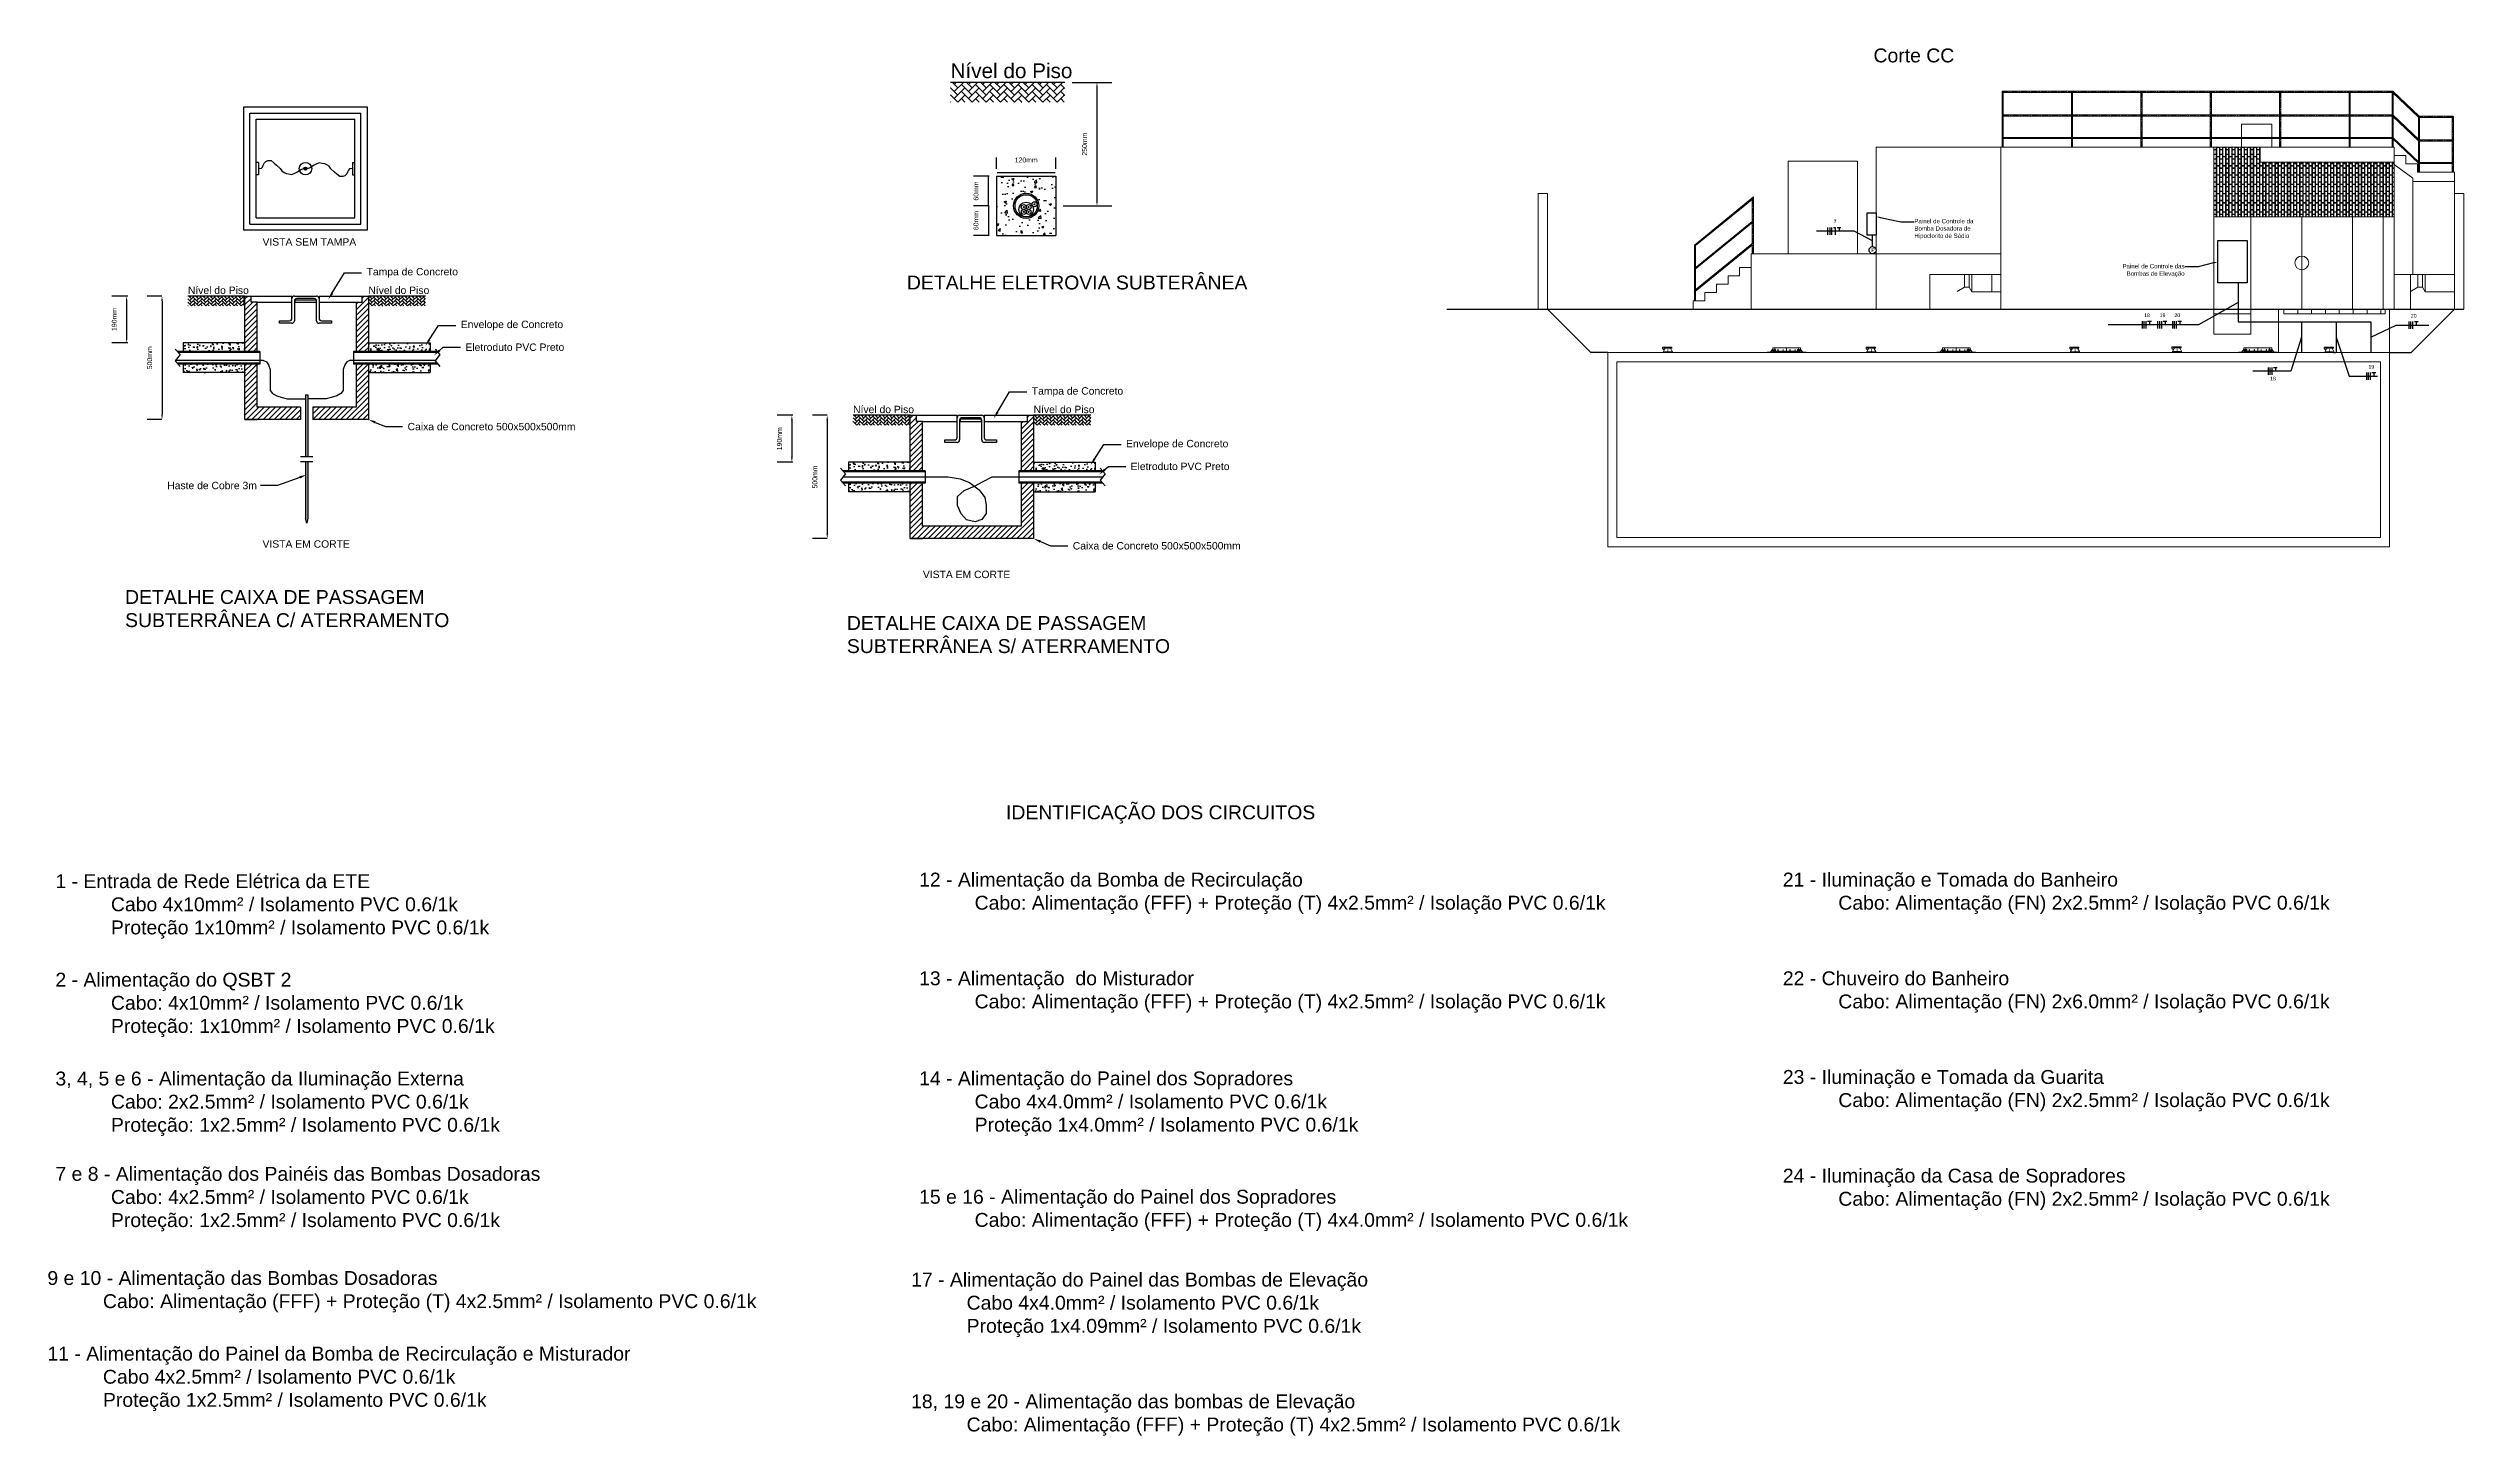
# Model space of a CAD drawing. Header units: millimetres. Extents: x 100 to 1689, y 100 to 694.
# Drawn here: x 1189.1 to 1678.5, y 144.5 to 425.7 of the extents above; entities that cross this region are included whole.
import ezdxf
from ezdxf import colors
from ezdxf.entities.mleader import LeaderData, LeaderLine
from ezdxf.math import Vec2, Vec3

# ---------------------------------------------------------------- set-up
doc = ezdxf.new("R2010")
doc.units = ezdxf.units.MM
doc.linetypes.add('CENTER', pattern=[2, 1.25, -0.25, 0.25, -0.25])
doc.linetypes.add('SGC_DASHDOT', pattern=[1, 0.5, -0.25, 0, -0.25])
for name, color, linetype, lineweight in [('Centro', 1, 'CENTER', 5), ('COTAS', 5, 'Continuous', 5), ('M-EQUIPAMENTOS', 1, 'Continuous', 9), ('PAREDE', 7, 'Continuous', 9), ('SGC-Conexoes (Desenho Unifilar)', 6, 'Continuous', 5), ('SGC-Conexoes (Linhas Externas)', 6, 'Continuous', 9), ('SGC-EIXOS', 9, 'SGC_DASHDOT', 9), ('Solo', 14, 'Continuous', 30)]:
    doc.layers.add(name, color=color, linetype=linetype, lineweight=lineweight)
doc.styles.add('Notes', font='arial.ttf', dxfattribs={"height": 3})
doc.styles.get("Standard").update_dxf_attribs({"font": 'arial.ttf'})
doc.dimstyles.get("Standard").update_dxf_attribs({"dimtxt": 3, "dimasz": 3, "dimexe": 5, "dimexo": 2, "dimgap": 2, "dimtad": 0, "dimtih": 1, "dimtoh": 1, "dimdec": 4, "dimzin": 0, "dimdsep": 46, "dimtxsty": 'Standard', "dimcen": 2, "dimadec": 0, "dimazin": 0, "dimtfac": 1, "dimtdec": 4, "dimtofl": 0, "dimtmove": 0, "dimatfit": 3, "dimfxl": 1, "dimtolj": 1, "dimtzin": 0, "dimarcsym": 0})

msp = doc.modelspace()

# ---------------------------------------------------------------- texts
at = {"layer": 'COTAS', "color": 0, "ltscale": 3, "attachment_point": 1}
for s, insert, char_height in [('Nível do Piso', (1371.92, 422.621), 3), ('VISTA SEM TAMPA', (1232.511, 387.187), 1.5), ('Nível do Piso', (1217.389, 377.387), 1.5), ('Nível do Piso', (1253.96, 377.387), 1.5), ('Nível do Piso', (1352.173, 353.23), 1.5), ('Nível do Piso', (1388.744, 353.23), 1.5), ('VISTA EM CORTE', (1232.511, 325.965), 1.5), ('VISTA EM CORTE', (1366.313, 319.795), 1.5)]:
    msp.add_mtext_dynamic_manual_height_columns(s, width=1385.51337, gutter_width=0.75, heights=[0], dxfattribs=dict(at, insert=insert, char_height=char_height))
at = {"layer": 'COTAS', "char_height": 2.8125, "attachment_point": 1}
for s, insert in [('Corte CC', (1558.924, 425.631)), ('DETALHE ELETROVIA SUBTERÂNEA', (1363.075, 379.608)), ('DETALHE CAIXA DE PASSAGEM\\PSUBTERRÂNEA C/ ATERRAMENTO', (1204.662, 315.872)), ('DETALHE CAIXA DE PASSAGEM\\PSUBTERRÂNEA S/ ATERRAMENTO', (1350.909, 310.607))]:
    msp.add_mtext_dynamic_manual_height_columns(s, width=4099.92409, gutter_width=0.75, heights=[0], dxfattribs=dict(at, insert=insert))
at = {"layer": 'COTAS', "color": 2, "char_height": 0.75, "attachment_point": 1}
for s, insert in [('7', (1550.853, 390.915)), ('P', (1558.476, 385.148)), ('18', (1613.763, 371.938)), ('19', (1616.908, 371.938)), ('20', (1619.892, 371.938)), ('20', (1667.795, 371.845)), ('18', (1639.279, 359.118)), ('19', (1659.214, 361.491))]:
    msp.add_mtext_dynamic_manual_height_columns(s, width=1385.51337, gutter_width=0.75, heights=[0], dxfattribs=dict(at, insert=insert))
at = {"layer": 'COTAS', "color": 0, "char_height": 2.8125, "attachment_point": 1}
for s, insert in [('IDENTIFICAÇÃO DOS CIRCUITOS', (1383.162, 272.23)), ('\\A1;1 - Entrada de Rede Elétrica da ETE\\P^ICabo 4x10mm² / Isolamento PVC 0.6/1k\\P^IProteção 1x10mm² / Isolamento PVC 0.6/1k', (1190.547, 258.283)), ('12 - Alimentação da Bomba de Recirculação\\P^ICabo: Alimentação (FFF) + Proteção (T) 4x2.5mm² / Isolação PVC 0.6/1k', (1365.547, 258.601)), ('21 - Iluminação e Tomada do Banheiro\\P^ICabo: Alimentação (FN) 2x2.5mm² / Isolação PVC 0.6/1k', (1540.547, 258.601)), ('2 - Alimentação do QSBT 2\\P^ICabo: 4x10mm² / Isolamento PVC 0.6/1k\\P^IProteção: 1x10mm² / Isolamento PVC 0.6/1k', (1190.547, 238.317)), ('13 - Alimentação  do Misturador\\P^ICabo: Alimentação (FFF) + Proteção (T) 4x2.5mm² / Isolação PVC 0.6/1k', (1365.547, 238.601)), ('22 - Chuveiro do Banheiro\\P^ICabo: Alimentação (FN) 2x6.0mm² / Isolação PVC 0.6/1k', (1540.547, 238.601)), ('3, 4, 5 e 6 - Alimentação da Iluminação Externa\\P^ICabo: 2x2.5mm² / Isolamento PVC 0.6/1k\\P^IProteção: 1x2.5mm² / Isolamento PVC 0.6/1k', (1190.547, 218.279)), ('14 - Alimentação do Painel dos Sopradores\\P^ICabo 4x4.0mm² / Isolamento PVC 0.6/1k\\P^IProteção 1x4.0mm² / Isolamento PVC 0.6/1k', (1365.547, 218.315)), ('23 - Iluminação e Tomada da Guarita\\P^ICabo: Alimentação (FN) 2x2.5mm² / Isolação PVC 0.6/1k', (1540.547, 218.601)), ('7 e 8 - Alimentação dos Painéis das Bombas Dosadoras\\P^ICabo: 4x2.5mm² / Isolamento PVC 0.6/1k\\P^IProteção: 1x2.5mm² / Isolamento PVC 0.6/1k', (1190.547, 198.967)), ('24 - Iluminação da Casa de Sopradores\\P^ICabo: Alimentação (FN) 2x2.5mm² / Isolação PVC 0.6/1k', (1540.547, 198.601)), ('15 e 16 - Alimentação do Painel dos Sopradores\\P^ICabo: Alimentação (FFF) + Proteção (T) 4x4.0mm² / Isolamento PVC 0.6/1k', (1365.547, 194.322)), ('9 e 10 - Alimentação das Bombas Dosadoras\\P^ICabo: Alimentação (FFF) + Proteção (T) 4x2.5mm² / Isolamento PVC 0.6/1k', (1188.924, 177.856)), ('17 - Alimentação do Painel das Bombas de Elevação\\P^ICabo 4x4.0mm² / Isolamento PVC 0.6/1k\\P^IProteção 1x4.09mm² / Isolamento PVC 0.6/1k', (1363.924, 177.534)), ('11 - Alimentação do Painel da Bomba de Recirculação e Misturador\\P^ICabo 4x2.5mm² / Isolamento PVC 0.6/1k\\P^IProteção 1x2.5mm² / Isolamento PVC 0.6/1k', (1188.924, 162.534)), ('18, 19 e 20 - Alimentação das bombas de Elevação\\P^ICabo: Alimentação (FFF) + Proteção (T) 4x2.5mm² / Isolamento PVC 0.6/1k', (1363.924, 152.856))]:
    msp.add_mtext_dynamic_manual_height_columns(s, width=4099.92409, gutter_width=0.75, heights=[0], dxfattribs=dict(at, insert=insert))

# ---------------------------------------------------------------- blocks, each defined once
blk = doc.blocks.new('BB-2-LC01-N0-D0-S0', base_point=(-106625, -46704))
at = {"layer": 'SGC-Conexoes (Linhas Externas)'}
for p, q in [((-107045, -46798), (-106205, -46798)), ((-107045, -46804), (-107045, -46798)), ((-107045, -46804), (-106205, -46804)), ((-106979, -46798), (-106926, -46735)), ((-106975, -46798), (-106921, -46735)), ((-106930, -46798), (-106904, -46735)), ((-106926, -46735), (-106921, -46735)), ((-106925, -46704), (-106325, -46704)), ((-106925, -46704), (-106925, -46735)), ((-106925, -46798), (-106900, -46735)), ((-106921, -46795), (-106921, -46735)), ((-106330, -46771), (-106920, -46771)), ((-106920, -46771), (-106920, -46779)), ((-106920, -46779), (-106330, -46779)), ((-106904, -46735), (-106900, -46735)), ((-106900, -46798), (-106900, -46735)), ((-106884, -46798), (-106869, -46735)), ((-106882, -46704), (-106369, -46704)), ((-106882, -46704), (-106882, -46771)), ((-106879, -46798), (-106865, -46735)), ((-106869, -46735), (-106865, -46735)), ((-106865, -46798), (-106865, -46735)), ((-106822, -46798), (-106812, -46735)), ((-106817, -46798), (-106807, -46735)), ((-106812, -46735), (-106807, -46735)), ((-106807, -46798), (-106807, -46735)), ((-106787, -46771), (-106787, -46779)), ((-106764, -46771), (-106764, -46779)), ((-106708, -46798), (-106701, -46735)), ((-106703, -46798), (-106697, -46735)), ((-106701, -46735), (-106697, -46735)), ((-106697, -46798), (-106697, -46735)), ((-106547, -46798), (-106554, -46735)), ((-106549, -46735), (-106554, -46735)), ((-106554, -46798), (-106554, -46735)), ((-106543, -46798), (-106549, -46735)), ((-106487, -46771), (-106487, -46779)), ((-106464, -46771), (-106464, -46779)), ((-106439, -46735), (-106443, -46735)), ((-106433, -46798), (-106443, -46735)), ((-106443, -46798), (-106443, -46735)), ((-106429, -46798), (-106439, -46735)), ((-106382, -46735), (-106386, -46735)), ((-106371, -46798), (-106386, -46735)), ((-106386, -46798), (-106386, -46735)), ((-106367, -46798), (-106382, -46735)), ((-106369, -46704), (-106369, -46771)), ((-106325, -46798), (-106351, -46735)), ((-106347, -46735), (-106351, -46735)), ((-106351, -46798), (-106351, -46735)), ((-106321, -46798), (-106347, -46735)), ((-106330, -46771), (-106330, -46779)), ((-106276, -46798), (-106329, -46735)), ((-106325, -46735), (-106329, -46735)), ((-106329, -46795), (-106329, -46735)), ((-106325, -46704), (-106325, -46735)), ((-106271, -46798), (-106325, -46735)), ((-106205, -46804), (-106205, -46798)), ((-106205, -46804), (-106205, -46798))]:
    blk.add_line(p, q, dxfattribs=at)
at = {"layer": 'SGC-EIXOS'}
blk.add_line((-106625, -46704), (-106625, -46804), dxfattribs=at)
blk = doc.blocks.new('BB-1-GA01-N0-D0-S0', base_point=(134464, 232532))
at = {"layer": 'SGC-Conexoes (Linhas Externas)'}
for p, q in [((134351, 232646), (134351, 232622)), ((134383, 232646), (134351, 232646)), ((134385, 232582), (134351, 232622)), ((134367, 232549), (134561, 232549)), ((134367, 232532), (134561, 232532)), ((134379, 232646), (134379, 232624)), ((134379, 232646), (134549, 232646)), ((134414, 232646), (134414, 232624)), ((134414, 232624), (134514, 232624)), ((134514, 232646), (134514, 232624)), ((134549, 232646), (134549, 232624))]:
    blk.add_line(p, q, dxfattribs=at)
for points in [[(134367, 232532), (134367, 232549, -0.137976), (134368, 232554), (134402, 232609, 0.58566), (134393, 232624), (134379, 232624)], [(134561, 232532), (134561, 232549, 0.137976), (134559, 232554), (134526, 232609, -0.58566), (134534, 232624), (134549, 232624)]]:
    blk.add_lwpolyline(points, format="xyb", dxfattribs=at)
at = {"layer": 'SGC-EIXOS'}
blk.add_line((134464, 232532), (134464, 232646), dxfattribs=at)
blk = doc.blocks.new('*D138')
at = {"color": 0, "lineweight": -2, "ltscale": 0.1, "transparency": 16777216}
for p, q in [((1379.74, 393.75), (1376.58, 393.75)), ((1379.58, 393.65), (1379.58, 387.85)), ((1379.74, 387.75), (1376.58, 387.75))]:
    blk.add_line(p, q, dxfattribs=at)
at = {"color": 0, "ltscale": 0.1, "transparency": 16777216}
for points in [[(1379.57, 393.65), (1379.6, 393.65), (1379.58, 393.75)], [(1379.57, 387.85), (1379.6, 387.85), (1379.58, 387.75)]]:
    blk.add_solid(points, dxfattribs=at)
at = {"layer": 'Defpoints', "color": 0, "ltscale": 0.1, "transparency": 16777216}
for p in [(1381.24, 393.75), (1379.58, 387.75), (1381.24, 387.75)]:
    blk.add_point(p, dxfattribs=at)
at = {"color": 0, "ltscale": 0.1, "transparency": 16777216, "insert": (1377.08, 390.75), "char_height": 1, "attachment_point": 5, "rotation": 90}
blk.add_mtext('\\A1;60mm', dxfattribs=at)
blk = doc.blocks.new('*D136')
at = {"color": 0, "lineweight": -2, "ltscale": 0.1, "transparency": 16777216}
for p, q in [((1381.24, 401.25), (1381.24, 403.52)), ((1393.24, 401.25), (1393.24, 403.52)), ((1381.34, 400.52), (1393.14, 400.52))]:
    blk.add_line(p, q, dxfattribs=at)
at = {"color": 0, "ltscale": 0.1, "transparency": 16777216}
for points in [[(1381.34, 400.54), (1381.34, 400.51), (1381.24, 400.52)], [(1393.14, 400.54), (1393.14, 400.51), (1393.24, 400.52)]]:
    blk.add_solid(points, dxfattribs=at)
at = {"layer": 'Defpoints', "color": 0, "ltscale": 0.1, "transparency": 16777216}
for p in [(1381.24, 399.75), (1393.24, 400.52), (1393.24, 399.75)]:
    blk.add_point(p, dxfattribs=at)
at = {"color": 0, "ltscale": 0.1, "transparency": 16777216, "insert": (1387.24, 403.03), "char_height": 1, "attachment_point": 5}
blk.add_mtext('\\A1;120mm', dxfattribs=at)
blk = doc.blocks.new('*D137')
at = {"color": 0, "lineweight": -2, "transparency": 16777216}
for p, q in [((1379.74, 399.75), (1376.58, 399.75)), ((1379.58, 393.85), (1379.58, 399.65)), ((1379.74, 393.75), (1376.58, 393.75))]:
    blk.add_line(p, q, dxfattribs=at)
at = {"color": 0, "transparency": 16777216}
for points in [[(1379.57, 399.65), (1379.6, 399.65), (1379.58, 399.75)], [(1379.57, 393.85), (1379.6, 393.85), (1379.58, 393.75)]]:
    blk.add_solid(points, dxfattribs=at)
at = {"layer": 'Defpoints', "color": 0, "transparency": 16777216}
for p in [(1379.58, 399.75), (1381.24, 399.75), (1381.24, 393.75)]:
    blk.add_point(p, dxfattribs=at)
at = {"color": 0, "transparency": 16777216, "insert": (1377.08, 396.75), "char_height": 1, "attachment_point": 5, "rotation": 90}
blk.add_mtext('\\A1;60mm', dxfattribs=at)
blk = doc.blocks.new('*D139')
at = {"color": 0, "lineweight": -2, "transparency": 16777216}
for p, q in [((1396.56, 418.75), (1404.59, 418.75)), ((1401.59, 417.75), (1401.59, 394.75)), ((1394.74, 393.75), (1404.59, 393.75))]:
    blk.add_line(p, q, dxfattribs=at)
at = {"color": 0, "transparency": 16777216}
for points in [[(1401.42, 417.75), (1401.75, 417.75), (1401.59, 418.75)], [(1401.42, 394.75), (1401.75, 394.75), (1401.59, 393.75)]]:
    blk.add_solid(points, dxfattribs=at)
at = {"layer": 'Defpoints', "color": 0, "transparency": 16777216}
for p in [(1395.06, 418.75), (1393.24, 393.75), (1401.59, 393.75)]:
    blk.add_point(p, dxfattribs=at)
at = {"color": 0, "transparency": 16777216, "insert": (1399.08, 406.25), "char_height": 1, "attachment_point": 5, "rotation": 90}
blk.add_mtext('\\A1;250mm', dxfattribs=at)
blk = doc.blocks.new('*D140')
at = {"color": 0, "lineweight": -2, "transparency": 16777216}
for p, q in [((1212.14, 375.45), (1209.15, 375.45)), ((1212.15, 374.45), (1212.15, 351.45)), ((1212.14, 350.45), (1209.15, 350.45))]:
    blk.add_line(p, q, dxfattribs=at)
at = {"color": 0, "transparency": 16777216}
for points in [[(1211.98, 374.45), (1212.31, 374.45), (1212.15, 375.45)], [(1211.98, 351.45), (1212.31, 351.45), (1212.15, 350.45)]]:
    blk.add_solid(points, dxfattribs=at)
at = {"layer": 'Defpoints', "color": 0, "transparency": 16777216}
for p in [(1213.64, 375.45), (1212.15, 350.45), (1213.64, 350.45)]:
    blk.add_point(p, dxfattribs=at)
at = {"color": 0, "transparency": 16777216, "insert": (1209.64, 362.95), "char_height": 1, "attachment_point": 5, "rotation": 90}
blk.add_mtext('\\A1;500mm', dxfattribs=at)
blk = doc.blocks.new('*D141')
at = {"color": 0, "lineweight": -2, "transparency": 16777216}
for p, q in [((1205.19, 375.45), (1201.98, 375.45)), ((1204.98, 374.45), (1204.98, 366.95)), ((1205.19, 365.95), (1201.98, 365.95))]:
    blk.add_line(p, q, dxfattribs=at)
at = {"color": 0, "transparency": 16777216}
for points in [[(1204.82, 374.45), (1205.15, 374.45), (1204.98, 375.45)], [(1204.82, 366.95), (1205.15, 366.95), (1204.98, 365.95)]]:
    blk.add_solid(points, dxfattribs=at)
at = {"layer": 'Defpoints', "color": 0, "transparency": 16777216}
for p in [(1206.69, 375.45), (1204.98, 365.95), (1206.69, 365.95)]:
    blk.add_point(p, dxfattribs=at)
at = {"color": 0, "transparency": 16777216, "insert": (1202.48, 370.7), "char_height": 1, "attachment_point": 5, "rotation": 90}
blk.add_mtext('\\A1;190mm', dxfattribs=at)
blk = doc.blocks.new('*D142')
at = {"color": 0, "lineweight": -2, "transparency": 16777216}
for p, q in [((1346.93, 351.29), (1343.93, 351.29)), ((1346.93, 350.29), (1346.93, 327.29)), ((1346.93, 326.29), (1343.93, 326.29))]:
    blk.add_line(p, q, dxfattribs=at)
at = {"color": 0, "transparency": 16777216}
for points in [[(1346.77, 350.29), (1347.1, 350.29), (1346.93, 351.29)], [(1346.77, 327.29), (1347.1, 327.29), (1346.93, 326.29)]]:
    blk.add_solid(points, dxfattribs=at)
at = {"layer": 'Defpoints', "color": 0, "transparency": 16777216}
for p in [(1348.43, 351.29), (1346.93, 326.29), (1348.43, 326.29)]:
    blk.add_point(p, dxfattribs=at)
at = {"color": 0, "transparency": 16777216, "insert": (1344.43, 338.79), "char_height": 1, "attachment_point": 5, "rotation": 90}
blk.add_mtext('\\A1;500mm', dxfattribs=at)
blk = doc.blocks.new('*D143')
at = {"color": 0, "lineweight": -2, "transparency": 16777216}
for p, q in [((1339.97, 351.29), (1336.77, 351.29)), ((1339.77, 350.29), (1339.77, 342.79)), ((1339.97, 341.79), (1336.77, 341.79))]:
    blk.add_line(p, q, dxfattribs=at)
at = {"color": 0, "transparency": 16777216}
for points in [[(1339.6, 350.29), (1339.93, 350.29), (1339.77, 351.29)], [(1339.6, 342.79), (1339.93, 342.79), (1339.77, 341.79)]]:
    blk.add_solid(points, dxfattribs=at)
at = {"layer": 'Defpoints', "color": 0, "transparency": 16777216}
for p in [(1341.47, 351.29), (1339.77, 341.79), (1341.47, 341.79)]:
    blk.add_point(p, dxfattribs=at)
at = {"color": 0, "transparency": 16777216, "insert": (1337.26, 346.54), "char_height": 1, "attachment_point": 5, "rotation": 90}
blk.add_mtext('\\A1;190mm', dxfattribs=at)

# ---------------------------------------------------------------- dimensions: what is measured, and where the dimension line sits
at = {"color": 0}
for base, p1, p2, text, picture, middle in [((1401.585, 393.747), (1395.062, 418.747), (1393.24, 393.747), '250mm', '*D139', (1399.078, 406.247)), ((1204.982, 365.95), (1206.69, 375.45), (1206.69, 365.95), '190mm', '*D141', (1202.475, 370.7)), ((1212.148, 350.45), (1213.643, 375.45), (1213.643, 350.45), '500mm', '*D140', (1209.641, 362.95)), ((1339.766, 341.793), (1341.474, 351.293), (1341.474, 341.793), '190mm', '*D143', (1337.259, 346.543)), ((1346.932, 326.293), (1348.427, 351.293), (1348.427, 326.293), '500mm', '*D142', (1344.425, 338.793))]:
    dim = msp.add_linear_dim(base=base, p1=p1, p2=p2, angle=90, text=text, dimstyle='Standard', override={"dimtxt": 1, "dimasz": 1, "dimexe": 3, "dimexo": 1.5, "dimtad": 1, "dimtih": 0, "dimtoh": 0, "dimdec": 2, "dimzin": 3, "dimcen": 3, "dimadec": 2, "dimazin": 2, "dimtdec": 2, "dimfrac": 1}, dxfattribs=at)
    dim.commit()
    dim.dimension.update_dxf_attribs({"geometry": picture, "text_midpoint": middle})
at = {"color": 0, "ltscale": 0.1}
dim = msp.add_linear_dim(base=(1393.24, 400.524), p1=(1381.24, 399.747), p2=(1393.24, 399.747), text='120mm', dimstyle='Standard', override={"dimscale": 0, "dimtxt": 1, "dimasz": 0.1, "dimexe": 3, "dimexo": 1.5, "dimtad": 1, "dimtih": 0, "dimtoh": 0, "dimdec": 2, "dimzin": 3, "dimcen": 3, "dimadec": 2, "dimazin": 2, "dimtdec": 2, "dimfrac": 1}, dxfattribs=at)
dim.commit()
dim.dimension.update_dxf_attribs({"geometry": '*D136', "text_midpoint": (1387.24, 400.524), "dimtype": 160})
at = {"color": 0}
dim = msp.add_linear_dim(base=(1379.583, 399.747), p1=(1381.24, 393.747), p2=(1381.24, 399.747), angle=90, text='60mm', dimstyle='Standard', override={"dimscale": 0, "dimtxt": 1, "dimasz": 0.1, "dimexe": 3, "dimexo": 1.5, "dimtad": 1, "dimtih": 0, "dimtoh": 0, "dimdec": 2, "dimzin": 3, "dimcen": 3, "dimadec": 2, "dimazin": 2, "dimtdec": 2, "dimfrac": 1}, dxfattribs=at)
dim.commit()
dim.dimension.update_dxf_attribs({"geometry": '*D137', "text_midpoint": (1379.583, 396.747), "dimtype": 160})
at = {"color": 0, "ltscale": 0.1}
dim = msp.add_linear_dim(base=(1379.583, 387.747), p1=(1381.24, 393.747), p2=(1381.24, 387.747), angle=90, text='60mm', dimstyle='Standard', override={"dimscale": 0, "dimtxt": 1, "dimasz": 0.1, "dimexe": 3, "dimexo": 1.5, "dimtad": 1, "dimtih": 0, "dimtoh": 0, "dimdec": 2, "dimzin": 3, "dimcen": 3, "dimadec": 2, "dimazin": 2, "dimtdec": 2, "dimfrac": 1}, dxfattribs=at)
dim.commit()
dim.dimension.update_dxf_attribs({"geometry": '*D138', "text_midpoint": (1379.583, 390.747), "dimtype": 160})

# ---------------------------------------------------------------- hatches: boundary and pattern name
h = msp.add_hatch()
h.set_pattern_fill('AR-HBONE', color=0, scale=0.01)
h.set_pattern_definition([(45, (746.2169, -176.5065), (1e-16, 1.436841), [3.048, -1.016]), (135, (746.9353, -175.7881), (1e-16, 1.436841), [3.048, -1.016])])
h.paths.add_polyline_path([(1395.062, 418.747), (1371.92, 418.747), (1371.92, 414.747), (1395.062, 414.747), (1395.062, 416.747)])
h = msp.add_hatch(color=0)
h.dxf.hatch_style = 1
h.paths.add_polyline_path([(1241.513, 401.284, 1), (1240.907, 401.284, 1)])
h = msp.add_hatch()
h.set_pattern_fill('AR-CONC', color=0, scale=0.025)
h.set_pattern_definition([(50, (746.217, -199.4976), (4.554617, -0.398477), [0.47625, -5.23875]), (355, (746.217, -199.4976), (-0.881086, 4.77642), [0.381, -4.191015]), (100.45144, (746.5964, -199.531), (3.673531, 4.377944), [0.40475, -4.452256]), (46.1842, (746.217, -198.2276), (6.776976, -1.051058), [0.714375, -7.858125]), (96.6356, (746.7816, -198.315), (5.935103, 6.185653), [0.607126, -6.67839]), (351.18415, (746.217, -198.2276), (5.935103, 6.185653), [0.5715, -6.286493]), (21, (746.852, -198.545), (3.79036, -2.55663), [0.47625, -5.23875]), (326, (746.852, -198.545), (1.54505, 4.6047), [0.381, -4.191]), (71.45144, (747.1677, -198.758), (5.33541, 2.04807), [0.40475, -4.452248]), (37.5, (746.2169, -199.4976), (0.077215, 2.113876), [0, -4.1402, 0, -4.2545, 0, -4.206875]), (7.5, (746.2169, -199.4976), (1.6704916, 2.5045144), [0, -2.4257, 0, -4.04495, 0, -1.603375]), (327.5, (744.8008, -199.4976), (3.389765, -0.1432186), [0, -1.5875, 0, -4.953, 0, -6.57225]), (317.5, (744.1658, -199.4976), (3.70323, 0.635662), [0, -2.06375, 0, -3.2893, 0, -4.66725])])
h.paths.add_polyline_path([(1381.24, 399.747), (1381.24, 387.747), (1393.24, 387.747), (1393.24, 399.747)])
h.paths.add_polyline_path([(1389.78, 393.747, -1), (1384.7, 393.747, -1)], flags=16)
h.paths.add_polyline_path([(1389.49, 393.747, -1), (1384.99, 393.747, -1)], flags=0)
h.paths.add_polyline_path([(1388.524, 393.808, -1.3301027), (1389.447, 394.074, -0.8110329), (1388.508, 393.798, -0.1416687), (1388.74, 392.997, -1), (1385.74, 392.997, -0.7693571)], flags=0)
h = msp.add_hatch(color=0)
h.dxf.hatch_style = 1
h.paths.add_polyline_path([(1386.64, 393.497, 1), (1386.84, 393.497, 1)])
h = msp.add_hatch(color=0)
h.dxf.hatch_style = 1
h.paths.add_polyline_path([(1386.64, 392.497, 1), (1386.84, 392.497, 1)])
h = msp.add_hatch(color=0)
h.dxf.hatch_style = 1
h.paths.add_polyline_path([(1387.64, 393.497, 1), (1387.84, 393.497, 1)])
h = msp.add_hatch(color=0)
h.dxf.hatch_style = 1
h.paths.add_polyline_path([(1387.64, 392.497, 1), (1387.84, 392.497, 1)])
h = msp.add_hatch(color=0)
h.dxf.hatch_style = 1
h.paths.add_polyline_path([(1388.847, 394.074, 1), (1389.047, 394.074, 1)])
h = msp.add_hatch()
h.set_pattern_fill('AR-HBONE', color=0, scale=0.005)
h.set_pattern_definition([(45, (904.5372, 77.82357), (7e-17, 0.7184205), [1.524, -0.508]), (135, (904.89643, 78.1828), (7e-17, 0.7184205), [1.524, -0.508])])
h.paths.add_polyline_path([(1228.96, 375.45), (1217.389, 375.45), (1217.389, 373.45), (1228.96, 373.45), (1228.96, 374.45)])
h = msp.add_hatch()
h.set_pattern_fill('ANSI31', color=0, scale=0.25)
h.set_pattern_definition([(45, (1119.2234, 193.28606), (-0.561266, 0.561266), [])])
h.paths.add_polyline_path([(1231.46, 374.2), (1230.21, 374.2), (1230.21, 375.45), (1228.96, 375.45), (1228.96, 364.22), (1231.46, 364.22)])
h.paths.add_polyline_path([(1228.96, 350.45), (1231.46, 350.45), (1240.19, 350.45), (1240.19, 352.95), (1231.46, 352.95), (1231.46, 361.68), (1228.96, 361.68)])
h.paths.add_polyline_path([(1253.96, 361.68), (1251.46, 361.68), (1251.46, 352.95), (1242.73, 352.95), (1242.73, 350.45), (1253.96, 350.45)])
h.paths.add_polyline_path([(1253.96, 375.45), (1252.71, 375.45), (1252.71, 374.2), (1251.46, 374.2), (1251.46, 364.22), (1253.96, 364.22)])
h = msp.add_hatch()
h.set_pattern_fill('AR-HBONE', color=0, scale=0.005)
h.set_pattern_definition([(45, (941.1086, 77.82357), (7e-17, 0.7184205), [1.524, -0.508]), (135, (941.4678, 78.1828), (7e-17, 0.7184205), [1.524, -0.508])])
h.paths.add_polyline_path([(1265.531, 375.45), (1253.96, 375.45), (1253.96, 373.45), (1265.531, 373.45), (1265.531, 374.45)])
h = msp.add_hatch(color=0)
h.dxf.hatch_style = 1
h.paths.add_polyline_path([(1215.211, 361.88), (1215.387, 361.68), (1231.96, 361.68), (1231.96, 361.88)])
h.paths.add_polyline_path([(1215.268, 364.22), (1215.444, 364.02), (1231.96, 364.02), (1231.96, 364.22)])
h = msp.add_hatch()
h.set_pattern_fill('AR-CONC', color=0, scale=0.0125)
h.set_pattern_definition([(50, (1119.2234, 193.286), (2.277308, -0.199239), [0.238125, -2.619375]), (355, (1119.2234, 193.286), (-0.440543, 2.38821), [0.1905, -2.095507]), (100.4514, (1119.4132, 193.2695), (1.836766, 2.188972), [0.202375, -2.226128]), (46.1842, (1119.2234, 193.921), (3.388488, -0.52553), [0.35719, -3.92906]), (96.6356, (1119.5058, 193.8773), (2.96755, 3.092827), [0.303563, -3.339195]), (351.1842, (1119.2234, 193.921), (2.96755, 3.092827), [0.28575, -3.143247]), (21, (1119.5409, 193.7623), (1.89518, -1.278315), [0.238125, -2.619375]), (326, (1119.541, 193.7623), (0.772525, 2.30235), [0.1905, -2.0955]), (71.4514, (1119.6988, 193.6558), (2.667705, 1.024035), [0.202375, -2.226124]), (37.5, (1119.2234, 193.28606), (0.0386075, 1.056938), [0, -2.0701, 0, -2.12725, 0, -2.1034375]), (7.5, (1119.2234, 193.286), (0.835246, 1.252257), [0, -1.21285, 0, -2.022475, 0, -0.8016875]), (327.5, (1118.5154, 193.28606), (1.6948824, -0.0716093), [0, -0.79375, 0, -2.4765, 0, -3.286125]), (317.5, (1118.1979, 193.286), (1.851615, 0.317831), [0, -1.031875, 0, -1.64465, 0, -2.333625])])
h.paths.add_polyline_path([(1228.96, 364.22), (1228.96, 365.95), (1216.46, 365.95), (1216.46, 364.22)])
h.paths.add_polyline_path([(1228.96, 359.95), (1228.96, 361.68), (1216.46, 361.68), (1216.46, 359.95)])
h.paths.add_polyline_path([(1253.96, 365.95), (1253.96, 364.22), (1266.46, 364.22), (1266.46, 365.95)])
h.paths.add_polyline_path([(1253.96, 361.68), (1253.96, 359.95), (1266.46, 359.95), (1266.46, 361.68)])
h = msp.add_hatch(color=0)
h.dxf.hatch_style = 1
h.paths.add_polyline_path([(1250.96, 364.22), (1250.96, 364.02), (1267.905, 364.02), (1268.002, 364.105), (1267.901, 364.22)])
h.paths.add_polyline_path([(1268.019, 361.68), (1267.843, 361.88), (1250.96, 361.88), (1250.96, 361.68)])
h = msp.add_hatch(color=0)
h.dxf.hatch_style = 1
h.paths.add_polyline_path([(1241.71, 355.45), (1241.21, 355.45), (1241.21, 342.95), (1241.71, 342.95)])
h.paths.add_polyline_path([(1241.21, 330.45), (1241.46, 329.45), (1241.71, 330.45), (1241.71, 341.95), (1241.21, 341.95)])
h = msp.add_hatch()
h.set_pattern_fill('AR-HBONE', color=0, scale=0.005)
h.set_pattern_definition([(45, (1039.3212, 53.66615), (7e-17, 0.7184205), [1.524, -0.508]), (135, (1039.6804, 54.02536), (7e-17, 0.7184205), [1.524, -0.508])])
h.paths.add_polyline_path([(1363.744, 351.293), (1352.173, 351.293), (1352.173, 349.293), (1363.744, 349.293), (1363.744, 350.293)])
h = msp.add_hatch()
h.set_pattern_fill('ANSI31', color=0, scale=0.25)
h.set_pattern_definition([(45, (1254.0074, 169.1286), (-0.561266, 0.561266), [])])
h.paths.add_polyline_path([(1366.244, 350.043), (1364.994, 350.043), (1364.994, 351.293), (1363.744, 351.293), (1363.744, 340.063), (1366.244, 340.063)])
h.paths.add_polyline_path([(1363.744, 326.293), (1366.244, 326.293), (1377.514, 326.293), (1377.514, 328.793), (1366.244, 328.793), (1366.244, 337.523), (1363.744, 337.523)])
h.paths.add_polyline_path([(1388.744, 337.523), (1386.244, 337.523), (1386.244, 328.793), (1377.514, 328.793), (1377.514, 326.293), (1388.744, 326.293)])
h.paths.add_polyline_path([(1388.744, 351.293), (1387.494, 351.293), (1387.494, 350.043), (1386.244, 350.043), (1386.244, 340.063), (1388.744, 340.063)])
h = msp.add_hatch()
h.set_pattern_fill('AR-HBONE', color=0, scale=0.005)
h.set_pattern_definition([(45, (1075.89257, 53.66615), (7e-17, 0.7184205), [1.524, -0.508]), (135, (1076.2518, 54.02536), (7e-17, 0.7184205), [1.524, -0.508])])
h.paths.add_polyline_path([(1400.315, 351.293), (1388.744, 351.293), (1388.744, 349.293), (1400.315, 349.293), (1400.315, 350.293)])
h = msp.add_hatch(color=0)
h.dxf.hatch_style = 1
h.paths.add_polyline_path([(1349.995, 337.723), (1350.171, 337.523), (1366.744, 337.523), (1366.744, 337.723)])
h.paths.add_polyline_path([(1350.052, 340.063), (1350.228, 339.863), (1366.744, 339.863), (1366.744, 340.063)])
h = msp.add_hatch()
h.set_pattern_fill('AR-CONC', color=0, scale=0.0125)
h.set_pattern_definition([(50, (1254.0074, 169.1286), (2.277308, -0.199239), [0.238125, -2.619375]), (355, (1254.0074, 169.1286), (-0.440543, 2.38821), [0.1905, -2.095507]), (100.4514, (1254.1971, 169.112), (1.836766, 2.188972), [0.202375, -2.226128]), (46.1842, (1254.0074, 169.7636), (3.388488, -0.52553), [0.35719, -3.92906]), (96.6356, (1254.2897, 169.72), (2.96755, 3.092827), [0.303563, -3.339195]), (351.1842, (1254.0074, 169.7636), (2.96755, 3.092827), [0.28575, -3.143247]), (21, (1254.3249, 169.6049), (1.89518, -1.278315), [0.238125, -2.619375]), (326, (1254.3249, 169.605), (0.772525, 2.30235), [0.1905, -2.0955]), (71.4514, (1254.4828, 169.4984), (2.667705, 1.024035), [0.202375, -2.226124]), (37.5, (1254.0074, 169.1286), (0.0386075, 1.056938), [0, -2.0701, 0, -2.12725, 0, -2.1034375]), (7.5, (1254.0074, 169.1286), (0.835246, 1.252257), [0, -1.21285, 0, -2.022475, 0, -0.8016875]), (327.5, (1253.2993, 169.1286), (1.6948824, -0.0716093), [0, -0.79375, 0, -2.4765, 0, -3.286125]), (317.5, (1252.9818, 169.1286), (1.851615, 0.317831), [0, -1.031875, 0, -1.64465, 0, -2.333625])])
h.paths.add_polyline_path([(1363.744, 340.063), (1363.744, 341.793), (1351.244, 341.793), (1351.244, 340.063)])
h.paths.add_polyline_path([(1363.744, 335.793), (1363.744, 337.523), (1351.244, 337.523), (1351.244, 335.793)])
h.paths.add_polyline_path([(1388.744, 341.793), (1388.744, 340.063), (1401.244, 340.063), (1401.244, 341.793)])
h.paths.add_polyline_path([(1388.744, 337.523), (1388.744, 335.793), (1401.244, 335.793), (1401.244, 337.523)])
h = msp.add_hatch(color=0)
h.dxf.hatch_style = 1
h.paths.add_polyline_path([(1385.744, 340.063), (1385.744, 339.863), (1402.689, 339.863), (1402.786, 339.948), (1402.684, 340.063)])
h.paths.add_polyline_path([(1402.803, 337.523), (1402.627, 337.723), (1385.744, 337.723), (1385.744, 337.523)])
at = {"layer": 'PAREDE'}
h = msp.add_hatch(dxfattribs=at)
h.set_pattern_fill('AR-BRELM', color=256, scale=0.234375, angle=90)
h.set_pattern_definition([(90, (2591.6237, 836.8916), (-1.2501563, 8e-17), [1.7871094, -0.0878906]), (90, (2591.0964, 836.8916), (-1.2501563, 8e-17), [1.7871094, -0.0878906]), (90, (2590.9986, 837.3604), (-1.2501563, 8e-17), [0.8496094, -0.0878906]), (90, (2590.4713, 837.3604), (-1.2501563, 8e-17), [0.8496094, -0.0878906]), (180, (2591.6237, 836.8916), (-2e-16, -1.875), [0.5273438, -0.7228125]), (180, (2591.6237, 836.8038), (-2e-16, -1.875), [0.5273438, -0.7228125]), (180, (2590.99865, 837.3604), (-1e-16, -0.9375), [0.5273438, -0.7228125]), (180, (2590.99865, 837.2725), (-1e-16, -0.9375), [0.5273438, -0.7228125])])
h.paths.add_polyline_path([(1637.258, 402.609), (1637.258, 405.609), (1633.508, 405.609), (1627.883, 405.609), (1627.883, 391.546), (1664.445, 391.546), (1664.445, 394.921), (1664.267, 394.921), (1664.267, 396.984), (1664.445, 396.984), (1664.445, 402.609)])

# ---------------------------------------------------------------- linework, layer by layer
at = {"color": 0}
for p, q in [((1395.062, 418.747), (1371.92, 418.747)), ((1228.71, 413.784), (1253.71, 413.784)), ((1228.71, 388.784), (1228.71, 413.784)), ((1229.96, 390.034), (1229.96, 412.534)), ((1229.96, 412.534), (1252.46, 412.534)), ((1231.21, 411.284), (1251.21, 411.284)), ((1231.21, 391.284), (1231.21, 411.284)), ((1251.21, 391.284), (1251.21, 411.284)), ((1252.46, 390.034), (1252.46, 412.534)), ((1253.71, 413.784), (1253.71, 388.784)), ((1231.71, 402.554), (1231.21, 402.554)), ((1231.71, 402.554), (1231.71, 400.014)), ((1250.71, 402.554), (1250.71, 400.014)), ((1250.71, 402.554), (1251.21, 402.554)), ((1231.71, 400.014), (1231.21, 400.014)), ((1250.71, 400.014), (1251.21, 400.014)), ((1381.24, 399.747), (1381.24, 387.747)), ((1393.24, 399.747), (1393.24, 387.747)), ((1253.71, 388.784), (1228.71, 388.784)), ((1229.96, 390.034), (1252.46, 390.034)), ((1231.21, 391.284), (1251.21, 391.284)), ((1381.24, 387.747), (1393.24, 387.747)), ((1228.96, 375.45), (1217.389, 375.45)), ((1228.96, 375.45), (1238.46, 375.45)), ((1228.96, 364.22), (1228.96, 375.45)), ((1230.21, 374.2), (1230.21, 375.45)), ((1231.46, 374.2), (1230.21, 374.2)), ((1231.46, 374.2), (1238.46, 374.2)), ((1231.46, 364.22), (1231.46, 374.2)), ((1238.46, 374.2), (1238.46, 375.45)), ((1238.46, 370.95), (1238.46, 374.95)), ((1238.96, 375.45), (1243.46, 375.45)), ((1238.96, 374.45), (1238.96, 370.45)), ((1239.06, 374.7), (1243.36, 374.7)), ((1239.06, 374.7), (1239.06, 374.2)), ((1239.06, 374.2), (1243.36, 374.2)), ((1242.96, 374.95), (1239.46, 374.95)), ((1243.36, 374.7), (1243.36, 374.2)), ((1243.46, 370.45), (1243.46, 374.45)), ((1243.96, 375.45), (1253.96, 375.45)), ((1243.96, 375.45), (1243.96, 374.2)), ((1243.96, 374.95), (1243.96, 370.95)), ((1243.96, 374.2), (1251.46, 374.2)), ((1251.46, 374.2), (1251.46, 364.22)), ((1251.46, 374.2), (1252.71, 374.2)), ((1252.71, 374.2), (1252.71, 375.45)), ((1253.96, 375.45), (1253.96, 364.22)), ((1265.531, 375.45), (1253.96, 375.45)), ((1235.96, 369.95), (1235.96, 370.45)), ((1235.96, 370.45), (1237.96, 370.45)), ((1238.46, 369.95), (1235.96, 369.95)), ((1246.46, 369.95), (1243.96, 369.95)), ((1244.46, 370.45), (1246.46, 370.45)), ((1246.46, 370.45), (1246.46, 369.95)), ((1214.828, 364.72), (1215.828, 363.585)), ((1215.828, 363.585), (1214.828, 362.315)), ((1214.828, 362.315), (1215.828, 361.18)), ((1214.934, 362.45), (1232.568, 362.45)), ((1231.96, 364.22), (1215.268, 364.22)), ((1231.96, 364.02), (1215.444, 364.02)), ((1228.96, 365.95), (1216.46, 365.95)), ((1216.46, 365.95), (1216.46, 364.22)), ((1231.96, 364.22), (1231.96, 364.02)), ((1231.96, 364.02), (1231.96, 361.88)), ((1250.352, 362.45), (1267.566, 362.45)), ((1267.901, 364.22), (1250.96, 364.22)), ((1250.96, 364.22), (1250.96, 364.02)), ((1268.077, 364.02), (1250.96, 364.02)), ((1250.96, 364.02), (1250.96, 361.88)), ((1253.96, 365.95), (1266.46, 365.95)), ((1266.46, 365.95), (1266.46, 364.22)), ((1267.46, 364.72), (1268.46, 363.585)), ((1268.46, 363.585), (1267.46, 362.315)), ((1267.46, 362.315), (1268.46, 361.18)), ((1231.96, 361.88), (1215.211, 361.88)), ((1231.96, 361.68), (1215.387, 361.68)), ((1216.46, 361.68), (1216.46, 359.95)), ((1228.96, 359.95), (1216.46, 359.95)), ((1228.96, 350.45), (1228.96, 361.68)), ((1231.46, 352.95), (1231.46, 361.68)), ((1231.96, 361.88), (1231.96, 361.68)), ((1267.843, 361.88), (1250.96, 361.88)), ((1250.96, 361.88), (1250.96, 361.68)), ((1268.019, 361.68), (1250.96, 361.68)), ((1251.46, 361.68), (1251.46, 352.95)), ((1253.96, 361.68), (1253.96, 350.45)), ((1253.96, 359.95), (1266.46, 359.95)), ((1266.46, 361.68), (1266.46, 359.95)), ((1240.19, 352.95), (1231.46, 352.95)), ((1240.19, 352.95), (1240.19, 350.45)), ((1241.21, 355.45), (1241.71, 355.45)), ((1241.21, 355.45), (1241.21, 342.95)), ((1241.71, 355.45), (1241.71, 342.95)), ((1251.46, 352.95), (1242.73, 352.95)), ((1242.73, 352.95), (1242.73, 350.45)), ((1228.96, 350.45), (1231.46, 350.45)), ((1240.19, 350.45), (1228.96, 350.45)), ((1253.96, 350.45), (1242.73, 350.45)), ((1363.744, 351.293), (1352.173, 351.293)), ((1363.744, 351.293), (1373.244, 351.293)), ((1363.744, 340.063), (1363.744, 351.293)), ((1364.994, 350.043), (1364.994, 351.293)), ((1366.244, 350.043), (1364.994, 350.043)), ((1366.244, 340.063), (1366.244, 350.043)), ((1366.244, 350.043), (1373.244, 350.043)), ((1373.244, 350.043), (1373.244, 351.293)), ((1373.244, 346.793), (1373.244, 350.793)), ((1373.744, 351.293), (1378.244, 351.293)), ((1373.744, 350.293), (1373.744, 346.293)), ((1373.844, 350.543), (1378.144, 350.543)), ((1373.844, 350.543), (1373.844, 350.043)), ((1373.844, 350.043), (1378.144, 350.043)), ((1377.744, 350.793), (1374.244, 350.793)), ((1378.144, 350.543), (1378.144, 350.043)), ((1378.244, 346.293), (1378.244, 350.293)), ((1378.744, 351.293), (1388.744, 351.293)), ((1378.744, 351.293), (1378.744, 350.043)), ((1378.744, 350.793), (1378.744, 346.793)), ((1378.744, 350.043), (1386.244, 350.043)), ((1386.244, 350.043), (1386.244, 340.063)), ((1386.244, 350.043), (1387.494, 350.043)), ((1387.494, 350.043), (1387.494, 351.293)), ((1388.744, 351.293), (1388.744, 340.063)), ((1400.315, 351.293), (1388.744, 351.293)), ((1240.21, 342.95), (1242.71, 342.95)), ((1370.744, 345.793), (1370.744, 346.293)), ((1370.744, 346.293), (1372.744, 346.293)), ((1373.244, 345.793), (1370.744, 345.793)), ((1381.244, 345.793), (1378.744, 345.793)), ((1379.244, 346.293), (1381.244, 346.293)), ((1381.244, 346.293), (1381.244, 345.793)), ((1240.21, 341.95), (1242.71, 341.95)), ((1241.21, 341.95), (1241.21, 330.45)), ((1241.71, 341.95), (1241.71, 330.45)), ((1349.612, 340.563), (1350.612, 339.428)), ((1350.612, 339.428), (1349.612, 338.158)), ((1349.612, 338.158), (1350.612, 337.023)), ((1366.744, 337.723), (1349.995, 337.723)), ((1366.744, 340.063), (1350.052, 340.063)), ((1350.112, 338.793), (1371.428, 338.793)), ((1366.744, 339.863), (1350.228, 339.863)), ((1363.744, 341.793), (1351.244, 341.793)), ((1351.244, 341.793), (1351.244, 340.063)), ((1366.744, 340.063), (1366.744, 339.863)), ((1366.744, 339.863), (1366.744, 337.723)), ((1366.744, 337.723), (1366.744, 337.523)), ((1380.324, 338.793), (1402.744, 338.793)), ((1402.684, 340.063), (1385.744, 340.063)), ((1385.744, 340.063), (1385.744, 339.863)), ((1402.861, 339.863), (1385.744, 339.863)), ((1385.744, 339.863), (1385.744, 337.723)), ((1402.627, 337.723), (1385.744, 337.723)), ((1385.744, 337.723), (1385.744, 337.523)), ((1388.744, 341.793), (1401.244, 341.793)), ((1401.244, 341.793), (1401.244, 340.063)), ((1402.244, 340.563), (1403.244, 339.428)), ((1403.244, 339.428), (1402.244, 338.158)), ((1402.244, 338.158), (1403.244, 337.023)), ((1366.744, 337.523), (1350.171, 337.523)), ((1351.244, 337.523), (1351.244, 335.793)), ((1363.744, 335.793), (1351.244, 335.793)), ((1363.744, 326.293), (1363.744, 337.523)), ((1366.244, 328.793), (1366.244, 337.523)), ((1402.803, 337.523), (1385.744, 337.523)), ((1386.244, 337.523), (1386.244, 328.793)), ((1388.744, 337.523), (1388.744, 326.293)), ((1388.744, 335.793), (1401.244, 335.793)), ((1401.244, 337.523), (1401.244, 335.793)), ((1241.46, 329.45), (1241.21, 330.45)), ((1241.71, 330.45), (1241.46, 329.45)), ((1377.514, 328.793), (1366.244, 328.793)), ((1386.244, 328.793), (1377.514, 328.793)), ((1377.514, 326.293), (1363.744, 326.293)), ((1363.744, 326.293), (1366.244, 326.293)), ((1388.744, 326.293), (1377.514, 326.293))]:
    msp.add_line(p, q, dxfattribs=at)
at = {"color": 0, "ltscale": 0.1}
msp.add_line((1381.24, 399.747), (1393.24, 399.747), dxfattribs=at)
at = {"color": 2}
for p, q in [((1555.037, 388.627), (1547.343, 388.627)), ((1549.69, 387.877), (1549.69, 389.377)), ((1550.065, 389.377), (1550.065, 387.877)), ((1550.44, 389.377), (1550.44, 387.877)), ((1550.815, 389.377), (1551.19, 389.377)), ((1551.19, 389.377), (1551.19, 387.877)), ((1551.565, 389.377), (1551.94, 389.377)), ((1551.94, 389.377), (1552.315, 389.377)), ((1551.94, 389.377), (1551.94, 388.629)), ((1558.733, 386.633), (1555.037, 388.627)), ((1558.733, 385.471), (1558.733, 387.795)), ((1632.837, 378.115), (1632.837, 370.249)), ((1632.837, 374.182), (1624.761, 369.652)), ((1624.761, 369.652), (1606.44, 369.652)), ((1613.35, 370.4), (1613.35, 368.9)), ((1613.725, 370.4), (1613.725, 368.9)), ((1614.1, 370.4), (1614.1, 368.9)), ((1614.475, 370.4), (1614.85, 370.4)), ((1614.85, 370.4), (1615.225, 370.4)), ((1614.85, 370.4), (1614.85, 369.652)), ((1616.495, 370.4), (1616.495, 368.9)), ((1616.87, 370.4), (1616.87, 368.9)), ((1617.245, 370.4), (1617.245, 368.9)), ((1617.62, 370.4), (1617.995, 370.4)), ((1617.995, 370.4), (1618.37, 370.4)), ((1617.995, 370.4), (1617.995, 369.652)), ((1619.479, 370.4), (1619.479, 368.9)), ((1619.854, 370.4), (1619.854, 368.9)), ((1620.229, 370.4), (1620.229, 368.9)), ((1620.604, 370.4), (1620.979, 370.4)), ((1620.979, 370.4), (1621.354, 370.4)), ((1620.979, 370.4), (1620.979, 369.652)), ((1632.837, 370.249), (1659.695, 370.249)), ((1645.674, 367.13), (1643.461, 360.22)), ((1645.674, 370.249), (1645.674, 364.012)), ((1652.654, 370.249), (1652.654, 364.012)), ((1652.654, 367.13), (1655.293, 359.203)), ((1659.695, 370.249), (1659.695, 364.012)), ((1659.695, 367.13), (1664.849, 369.556)), ((1664.849, 369.556), (1671.415, 369.556)), ((1667.382, 370.306), (1667.382, 368.806)), ((1667.757, 370.306), (1667.757, 368.806)), ((1668.132, 370.306), (1668.132, 368.806)), ((1668.507, 370.306), (1668.882, 370.306)), ((1668.882, 370.306), (1669.257, 370.306)), ((1668.882, 370.306), (1668.882, 369.558)), ((1652.114, 364.012), (1652.514, 364.012)), ((1643.461, 360.22), (1635.772, 360.22)), ((1638.866, 360.97), (1638.866, 359.47)), ((1639.241, 360.97), (1639.241, 359.47)), ((1639.616, 360.97), (1639.616, 359.47)), ((1639.991, 360.97), (1640.366, 360.97)), ((1640.366, 360.97), (1640.741, 360.97)), ((1640.366, 360.97), (1640.366, 360.222)), ((1655.293, 359.203), (1661.051, 359.203)), ((1658.801, 359.953), (1658.801, 358.453)), ((1659.176, 359.953), (1659.176, 358.453)), ((1659.551, 359.953), (1659.551, 358.453)), ((1659.926, 359.953), (1660.301, 359.953)), ((1660.301, 359.953), (1660.676, 359.953)), ((1660.301, 359.953), (1660.301, 359.205))]:
    msp.add_line(p, q, dxfattribs=at)
at = {"color": 0}
for points in [[(1231.71, 401.284), (1232.305, 401.356), (1232.505, 401.601), (1232.661, 401.978), (1232.821, 402.368), (1233.216, 402.755), (1233.616, 402.911), (1234.272, 402.911), (1234.85, 402.389), (1235.315, 401.969), (1236.059, 401.297), (1236.416, 400.812), (1236.883, 400.524), (1237.294, 400.313), (1237.805, 400.224), (1238.442, 400.113), (1239.05, 400.379), (1239.602, 400.621), (1240.272, 401.134), (1240.694, 401.257), (1241.21, 401.284)], [(1250.71, 401.284), (1250.115, 401.212), (1249.915, 400.968), (1249.759, 400.59), (1249.599, 400.201), (1249.204, 399.813), (1248.804, 399.657), (1248.148, 399.657), (1247.57, 400.179), (1247.105, 400.599), (1246.361, 401.272), (1246.004, 401.756), (1245.537, 402.045), (1245.126, 402.256), (1244.615, 402.344), (1243.978, 402.455), (1243.37, 402.189), (1242.818, 401.947), (1242.148, 401.434), (1241.726, 401.312), (1241.21, 401.284)], [(1232.568, 362.45), (1233.335, 362.132), (1233.74, 361.495), (1234.049, 360.57), (1234.049, 358.983), (1234.049, 358.058), (1234.049, 357.209), (1234.049, 356.302), (1234.532, 355.743), (1235.381, 355.261), (1236.52, 354.933), (1237.528, 354.643), (1238.508, 354.643), (1239.511, 354.643), (1241.21, 354.643)], [(1250.352, 362.45), (1249.585, 362.132), (1249.18, 361.495), (1248.871, 360.57), (1248.871, 358.983), (1248.871, 358.058), (1248.871, 357.209), (1248.871, 356.302), (1248.388, 355.743), (1247.539, 355.261), (1246.4, 354.933), (1245.392, 354.643), (1244.412, 354.643), (1243.409, 354.643), (1241.71, 354.643)], [(1371.428, 338.793), (1373.858, 338.385), (1375.764, 337.66), (1377.735, 336.173), (1378.873, 334.657), (1379.149, 333.107), (1379.149, 331.411), (1378.256, 330.206), (1376.912, 329.724), (1375.154, 330.137), (1374.085, 331.308), (1373.327, 332.996), (1373.327, 334.855), (1374.706, 336.061), (1376.75, 336.916), (1378.532, 337.852), (1380.324, 338.793)]]:
    msp.add_lwpolyline(points, dxfattribs=at)
at = {"color": 2}
for points in [[(1559.445, 387.795), (1557.673, 387.795), (1557.673, 392.324), (1559.445, 392.324)], [(1628.699, 386.687), (1634.609, 386.687), (1634.609, 378.115), (1628.699, 378.115)]]:
    msp.add_lwpolyline(points, close=True, dxfattribs=at)
at = {"color": 0}
for centre, radius in [((1241.21, 401.284), 1.27), ((1241.21, 401.284), 0.303), ((1387.24, 393.747), 2.54), ((1387.24, 393.747), 2.25), ((1387.24, 392.997), 1.5), ((1386.74, 393.497), 0.5), ((1386.74, 392.497), 0.5), ((1386.74, 393.497), 0.1), ((1386.74, 392.497), 0.1), ((1387.74, 393.497), 0.5), ((1387.74, 392.497), 0.5), ((1387.74, 393.497), 0.1), ((1387.74, 392.497), 0.1), ((1388.947, 394.074), 0.5), ((1388.947, 394.074), 0.1)]:
    msp.add_circle(centre, radius, dxfattribs=at)
at = {"color": 2}
msp.add_circle((1558.733, 384.759), 0.713, dxfattribs=at)
at = {"color": 0}
for centre, start, end in [((1238.96, 374.95), 90, 180), ((1239.46, 374.45), 90, 180), ((1242.96, 374.45), 0, 90), ((1243.46, 374.95), 0, 90), ((1237.96, 370.95), 270, 0), ((1238.46, 370.45), 270, 0), ((1243.96, 370.45), 180, 270), ((1244.46, 370.95), 180, 270), ((1373.744, 350.793), 90, 180), ((1374.244, 350.293), 90, 180), ((1377.744, 350.293), 0, 90), ((1378.244, 350.793), 0, 90), ((1372.744, 346.793), 270, 0), ((1373.244, 346.293), 270, 0), ((1378.744, 346.293), 180, 270), ((1379.244, 346.793), 180, 270)]:
    msp.add_arc(centre, 0.5, start, end, dxfattribs=at)
at = {"layer": 'Centro'}
for p, q in [((1585.086, 405.609), (1585.086, 416.859)), ((1664.117, 416.859), (1585.086, 416.859)), ((1599.148, 405.664), (1599.148, 416.914)), ((1599.149, 405.609), (1599.149, 416.859)), ((1613.211, 405.609), (1613.211, 416.859)), ((1627.274, 405.609), (1627.274, 416.859)), ((1641.336, 405.609), (1641.336, 416.859)), ((1655.399, 405.609), (1655.399, 416.859)), ((1664.117, 405.609), (1664.117, 416.859)), ((1669.461, 411.796), (1664.117, 416.859)), ((1585.086, 405.609), (1585.086, 412.049)), ((1585.086, 412.049), (1664.117, 412.049)), ((1599.148, 405.664), (1599.148, 412.105)), ((1669.461, 406.987), (1664.117, 412.049)), ((1669.461, 400.546), (1669.461, 411.796)), ((1676.305, 411.796), (1669.461, 411.796)), ((1676.305, 400.546), (1676.305, 411.796)), ((1585.086, 405.609), (1585.086, 407.484)), ((1585.086, 407.484), (1664.117, 407.484)), ((1599.148, 405.664), (1599.148, 407.539)), ((1669.461, 402.421), (1664.117, 407.484)), ((1676.305, 406.987), (1669.461, 406.987)), ((1584.758, 405.609), (1585.086, 405.609)), ((1585.414, 405.609), (1585.086, 405.609)), ((1598.82, 405.664), (1599.148, 405.664)), ((1598.82, 405.609), (1599.149, 405.609)), ((1599.477, 405.664), (1599.148, 405.664)), ((1599.477, 405.609), (1599.149, 405.609)), ((1612.883, 405.609), (1613.211, 405.609)), ((1613.539, 405.609), (1613.211, 405.609)), ((1626.945, 405.609), (1627.274, 405.609)), ((1627.602, 405.609), (1627.274, 405.609)), ((1641.008, 405.609), (1641.336, 405.609)), ((1641.664, 405.609), (1641.336, 405.609)), ((1655.07, 405.609), (1655.399, 405.609)), ((1655.727, 405.609), (1655.399, 405.609)), ((1663.789, 405.609), (1664.117, 405.609)), ((1664.445, 405.609), (1664.117, 405.609)), ((1676.305, 402.421), (1669.461, 402.421)), ((1669.133, 400.546), (1669.461, 400.546)), ((1669.789, 400.546), (1669.461, 400.546)), ((1675.977, 400.546), (1676.305, 400.546)), ((1676.633, 400.546), (1676.305, 400.546)), ((1534.461, 395.296), (1522.742, 385.734)), ((1534.461, 384.046), (1534.461, 395.296)), ((1534.391, 390.492), (1522.672, 380.93)), ((1534.461, 384.046), (1534.461, 390.487)), ((1534.324, 385.922), (1522.606, 376.36)), ((1522.742, 374.484), (1522.742, 385.734)), ((1534.133, 384.046), (1534.461, 384.046)), ((1534.461, 384.046), (1534.461, 385.921)), ((1534.789, 384.046), (1534.461, 384.046)), ((1522.742, 374.484), (1522.742, 380.924)), ((1522.414, 374.484), (1522.742, 374.484)), ((1522.742, 374.484), (1522.742, 376.359)), ((1523.07, 374.484), (1522.742, 374.484))]:
    msp.add_line(p, q, dxfattribs=at)
at = {"layer": 'M-EQUIPAMENTOS'}
for p, q in [((1555.695, 402.796), (1541.633, 402.796)), ((1541.633, 402.796), (1541.633, 384.046)), ((1555.695, 402.796), (1555.695, 384.046)), ((1577.343, 377.275), (1575.852, 376.414)), ((1577.343, 377.275), (1577.343, 379.827)), ((1578.28, 377.275), (1577.343, 377.275)), ((1578.28, 377.275), (1578.28, 379.827)), ((1578.837, 376.312), (1578.28, 377.275)), ((1669.218, 377.275), (1667.727, 376.414)), ((1669.218, 377.275), (1669.218, 379.827)), ((1670.155, 377.275), (1669.218, 377.275)), ((1670.155, 377.275), (1670.155, 379.827)), ((1670.712, 376.312), (1670.155, 377.275))]:
    msp.add_line(p, q, dxfattribs=at)
at = {"layer": 'PAREDE'}
for p, q in [((1633.508, 410.296), (1633.508, 405.609)), ((1633.508, 405.609), (1633.508, 410.296)), ((1633.508, 410.296), (1639.602, 410.296)), ((1639.602, 410.296), (1639.602, 405.609)), ((1639.602, 410.296), (1639.602, 405.609)), ((1559.445, 384.046), (1559.445, 405.609)), ((1559.445, 405.609), (1633.508, 405.609)), ((1584.758, 405.609), (1586.633, 405.609)), ((1584.758, 405.609), (1584.758, 372.796)), ((1627.883, 405.609), (1627.883, 367.765)), ((1639.602, 405.609), (1633.508, 405.609)), ((1637.258, 405.609), (1637.258, 402.609)), ((1637.258, 402.609), (1664.445, 402.609)), ((1639.602, 405.609), (1664.445, 405.609)), ((1664.445, 403.921), (1664.445, 405.609)), ((1664.445, 405.609), (1664.445, 403.921)), ((1664.445, 403.921), (1664.445, 372.796)), ((1664.445, 403.921), (1666.789, 403.921)), ((1664.445, 402.099), (1668.195, 399.357)), ((1666.789, 403.921), (1666.789, 402.234)), ((1666.789, 402.234), (1669.133, 402.234)), ((1669.133, 402.234), (1669.133, 400.546)), ((1668.195, 399.357), (1668.195, 379.827)), ((1669.133, 398.671), (1668.195, 398.671)), ((1669.133, 400.546), (1676.633, 400.546)), ((1669.133, 398.671), (1676.633, 398.671)), ((1676.633, 400.546), (1676.633, 372.796)), ((1676.633, 400.546), (1676.633, 372.796)), ((1491.008, 372.796), (1491.008, 396.234)), ((1492.883, 396.234), (1491.008, 396.234)), ((1492.883, 372.796), (1492.883, 396.234)), ((1627.883, 391.546), (1664.445, 391.546)), ((1635.383, 372.796), (1635.383, 391.546)), ((1635.383, 391.546), (1656.008, 391.546)), ((1645.695, 391.546), (1645.695, 372.796)), ((1656.008, 391.546), (1656.008, 372.796)), ((1662.211, 391.546), (1662.211, 372.796)), ((1678.508, 396.234), (1676.633, 396.234)), ((1678.508, 396.234), (1678.508, 372.796)), ((1534.133, 384.046), (1534.133, 372.796)), ((1534.133, 384.046), (1559.445, 384.046)), ((1559.445, 384.046), (1584.758, 384.046)), ((1559.445, 384.046), (1559.445, 372.796)), ((1529.445, 377.859), (1527.102, 377.859)), ((1527.102, 377.859), (1527.102, 376.171)), ((1531.789, 379.546), (1529.445, 379.546)), ((1529.445, 379.546), (1529.445, 377.859)), ((1534.133, 381.234), (1531.789, 381.234)), ((1531.789, 381.234), (1531.789, 379.546)), ((1570.336, 379.827), (1584.758, 379.827)), ((1570.336, 379.827), (1570.336, 372.796)), ((1578.837, 379.827), (1578.837, 376.312)), ((1578.837, 376.312), (1578.837, 379.827)), ((1578.837, 376.312), (1578.837, 379.827)), ((1584.758, 379.827), (1582.883, 379.827)), ((1582.883, 379.827), (1582.883, 376.312)), ((1664.445, 379.827), (1676.633, 379.827)), ((1667.727, 372.796), (1667.727, 379.827)), ((1667.727, 376.414), (1667.727, 379.827)), ((1670.712, 379.827), (1670.712, 376.312)), ((1670.712, 376.312), (1670.712, 379.827)), ((1670.712, 376.312), (1670.712, 379.827)), ((1524.758, 374.484), (1522.414, 374.484)), ((1522.414, 374.484), (1522.414, 372.796)), ((1641.008, 372.796), (1522.414, 372.796)), ((1527.102, 376.171), (1524.758, 376.171)), ((1524.758, 376.171), (1524.758, 374.484)), ((1578.837, 376.312), (1584.758, 376.312)), ((1627.883, 372.796), (1627.883, 367.765)), ((1635.383, 372.796), (1635.383, 367.765)), ((1642.058, 372.796), (1641.008, 372.796)), ((1641.008, 372.796), (1641.008, 364.067)), ((1642.058, 371.859), (1642.058, 372.796)), ((1662.57, 372.796), (1642.058, 372.796)), ((1644.87, 371.859), (1644.87, 372.796)), ((1647.683, 371.859), (1647.683, 372.796)), ((1650.495, 371.859), (1650.495, 372.796)), ((1653.308, 371.859), (1653.308, 372.796)), ((1656.12, 371.859), (1656.12, 372.796)), ((1658.933, 371.859), (1658.933, 372.796)), ((1661.745, 371.859), (1661.745, 372.796)), ((1663.508, 372.796), (1662.57, 372.796)), ((1662.57, 372.796), (1662.57, 371.859)), ((1663.508, 372.796), (1663.508, 364.012)), ((1670.712, 376.312), (1676.633, 376.312)), ((1635.383, 371.859), (1627.883, 371.859)), ((1635.383, 367.765), (1627.883, 367.765)), ((1662.57, 371.859), (1642.058, 371.859)), ((1657.206, 371.859), (1659.081, 371.859)), ((1505.07, 324.637), (1505.07, 364.012)), ((1663.508, 364.012), (1505.07, 364.012)), ((1663.508, 324.637), (1663.508, 364.012)), ((1506.945, 326.512), (1506.945, 362.137)), ((1610.07, 362.137), (1506.945, 362.137)), ((1661.633, 362.137), (1600.555, 362.137)), ((1661.633, 326.512), (1661.633, 362.137)), ((1663.508, 324.637), (1505.07, 324.637)), ((1610.07, 326.512), (1506.945, 326.512)), ((1661.633, 326.512), (1610.07, 326.512))]:
    msp.add_line(p, q, dxfattribs=at)
msp.add_circle((1645.695, 382.171), 1.406, dxfattribs=at)
at = {"layer": 'SGC-Conexoes (Desenho Unifilar)'}
for p, q in [((1584.969, 405.609), (1584.969, 416.976)), ((1584.969, 416.976), (1664.164, 416.976)), ((1585.203, 405.609), (1585.203, 416.742)), ((1585.203, 416.742), (1664.071, 416.742)), ((1599.031, 416.859), (1599.031, 405.609)), ((1599.266, 416.859), (1599.266, 405.609)), ((1613.094, 416.859), (1613.094, 405.609)), ((1613.328, 416.859), (1613.328, 405.609)), ((1627.156, 416.859), (1627.156, 405.609)), ((1627.391, 416.859), (1627.391, 405.609)), ((1641.219, 416.859), (1641.219, 405.609)), ((1641.453, 416.859), (1641.453, 405.609)), ((1655.281, 416.859), (1655.281, 405.609)), ((1655.516, 416.859), (1655.516, 405.609)), ((1664, 416.859), (1664, 405.609)), ((1664.071, 416.742), (1669.414, 411.679)), ((1664.164, 416.976), (1669.508, 411.913)), ((1664.234, 416.859), (1664.234, 405.609)), ((1585.086, 412.167), (1664.164, 412.167)), ((1585.086, 411.932), (1664.071, 411.932)), ((1664.071, 411.932), (1669.414, 406.87)), ((1664.164, 412.167), (1669.508, 407.104)), ((1669.344, 411.796), (1669.344, 400.546)), ((1669.414, 411.679), (1676.305, 411.679)), ((1669.508, 411.913), (1676.305, 411.913)), ((1669.578, 411.796), (1669.578, 400.546)), ((1676.188, 411.796), (1676.188, 400.546)), ((1676.422, 411.796), (1676.422, 400.546)), ((1585.086, 407.601), (1664.164, 407.601)), ((1585.086, 407.367), (1664.071, 407.367)), ((1664.071, 407.367), (1669.414, 402.304)), ((1664.164, 407.601), (1669.508, 402.538)), ((1669.414, 406.87), (1676.305, 406.87)), ((1669.508, 407.104), (1676.305, 407.104)), ((1669.414, 402.304), (1676.305, 402.304)), ((1669.508, 402.538), (1676.305, 402.538)), ((1522.625, 385.789), (1534.578, 395.543)), ((1522.859, 385.678), (1534.344, 395.049)), ((1534.344, 395.049), (1534.344, 384.046)), ((1534.578, 395.543), (1534.578, 384.046)), ((1534.317, 390.583), (1522.668, 381.077)), ((1534.465, 390.401), (1522.816, 380.896)), ((1522.625, 374.484), (1522.625, 385.789)), ((1534.25, 386.013), (1522.668, 376.562)), ((1534.398, 385.831), (1522.816, 376.38)), ((1522.859, 374.484), (1522.859, 385.678))]:
    msp.add_line(p, q, dxfattribs=at)
msp.add_circle((1676.305, 411.796), 0.117, dxfattribs=at)
at = {"layer": 'Solo'}
for p, q in [((1472.464, 372.796), (1678.508, 372.796)), ((1492.883, 372.796), (1501.667, 364.012)), ((1676.633, 372.796), (1667.849, 364.012)), ((1505.07, 364.012), (1501.667, 364.012)), ((1663.508, 364.012), (1667.849, 364.012))]:
    msp.add_line(p, q, dxfattribs=at)

# ---------------------------------------------------------------- block references
at = {"layer": 'SGC-Conexoes (Linhas Externas)', "xscale": 0.009375000000000001, "yscale": 0.009375000000000001, "zscale": 0.009375000000000001}
for name, p in [('BB-1-GA01-N0-D0-S0', (1517.258, 364.012)), ('BB-2-LC01-N0-D0-S0', (1541.314, 364.949)), ('BB-1-GA01-N0-D0-S0', (1558.508, 364.012)), ('BB-2-LC01-N0-D0-S0', (1575.692, 364.949)), ('BB-1-GA01-N0-D0-S0', (1599.758, 364.012)), ('BB-1-GA01-N0-D0-S0', (1620.449, 364.078)), ('BB-2-LC01-N0-D0-S0', (1636.789, 364.949)), ('BB-1-GA01-N0-D0-S0', (1651.32, 364.012))]:
    msp.add_blockref(name, p, dxfattribs=at)

msp.set_redraw_order([(e.dxf.handle, doc.entitydb.next_handle()) for e in msp.query("TEXT MTEXT ATTDEF DIMENSION ARC_DIMENSION")])  # texts and dimensions are drawn at this point

# ---------------------------------------------------------------- leaders
at = {"color": 0}
ml = msp.add_multileader_mtext('Standard', dxfattribs=at)
ml.set_content('Tampa de Concreto', style='Notes')
ml.set_leader_properties()
ml.build(insert=Vec2(0, 0))
ml.multileader.update_dxf_attribs({"dogleg_length": 7, "arrow_head_size": 1.5})
ctx = ml.context
ctx.base_point, ctx.char_height, ctx.arrow_head_size, ctx.landing_gap_size, ctx.plane_origin = Vec3(1252.597, 380.189), 1.5, 1.5, 1, Vec3(1245.866, 374.797)
notes = []
notes.append((ctx, [(0, (1, 1, 0), (1249.097, 380.189), (1, 0), 3.5, [(0, [(1245.866, 374.797)], 0, [])])]))
ctx.mtext.insert, ctx.mtext.flow_direction = Vec3(1253.597, 381.147), 5
ml = msp.add_multileader_mtext('Standard', dxfattribs=at)
ml.set_content('Envelope de Concreto', style='Notes')
ml.set_leader_properties()
ml.build(insert=Vec2(0, 0))
ml.multileader.update_dxf_attribs({"dogleg_length": 7, "arrow_head_size": 1.5})
ctx = ml.context
ctx.base_point, ctx.char_height, ctx.arrow_head_size, ctx.landing_gap_size, ctx.plane_origin = Vec3(1271.687, 369.507), 1.5, 1.5, 1, Vec3(1265.477, 365.328)
notes.append((ctx, [(0, (1, 1, 0), (1268.187, 369.507), (1, 0), 3.5, [(0, [(1265.477, 365.328)], 0, [])])]))
ctx.mtext.insert, ctx.mtext.flow_direction = Vec3(1272.687, 370.466), 5
ml = msp.add_multileader_mtext('Standard', dxfattribs=at)
ml.set_content('Eletroduto PVC Preto', style='Notes')
ml.set_leader_properties()
ml.build(insert=Vec2(0, 0))
ml.multileader.update_dxf_attribs({"dogleg_length": 7, "arrow_head_size": 1.5})
ctx = ml.context
ctx.base_point, ctx.char_height, ctx.arrow_head_size, ctx.landing_gap_size, ctx.plane_origin = Vec3(1272.621, 365.082), 1.5, 1.5, 1, Vec3(1267.258, 363.455)
notes.append((ctx, [(0, (1, 1, 0), (1269.121, 365.082), (1, 0), 3.5, [(0, [(1267.258, 363.455)], 0, [])])]))
ctx.mtext.insert, ctx.mtext.flow_direction = Vec3(1273.621, 365.844), 5
ml = msp.add_multileader_mtext('Standard', dxfattribs=at)
ml.set_content('Tampa de Concreto', style='Notes')
ml.set_leader_properties()
ml.build(insert=Vec2(0, 0))
ml.multileader.update_dxf_attribs({"dogleg_length": 7, "arrow_head_size": 1.5})
ctx = ml.context
ctx.base_point, ctx.char_height, ctx.arrow_head_size, ctx.landing_gap_size, ctx.plane_origin = Vec3(1387.381, 356.031), 1.5, 1.5, 1, Vec3(1380.65, 350.64)
notes.append((ctx, [(0, (1, 1, 0), (1383.881, 356.031), (1, 0), 3.5, [(0, [(1380.65, 350.64)], 0, [])])]))
ctx.mtext.insert, ctx.mtext.flow_direction = Vec3(1388.381, 356.99), 5
ml = msp.add_multileader_mtext('Standard', dxfattribs=at)
ml.set_content('Caixa de Concreto 500x500x500mm', style='Notes')
ml.set_leader_properties()
ml.build(insert=Vec2(0, 0))
ml.multileader.update_dxf_attribs({"dogleg_length": 7, "arrow_head_size": 1.5})
ctx = ml.context
ctx.base_point, ctx.char_height, ctx.arrow_head_size, ctx.landing_gap_size, ctx.plane_origin = Vec3(1260.905, 348.991), 1.5, 1.5, 1, Vec3(1253.96, 350.45)
notes.append((ctx, [(0, (1, 1, 0), (1257.405, 348.991), (1, 0), 3.5, [(0, [(1253.96, 350.45)], 0, [])])]))
ctx.mtext.insert, ctx.mtext.flow_direction = Vec3(1261.905, 349.754), 5
ml = msp.add_multileader_mtext('Standard', dxfattribs=at)
ml.set_content('Envelope de Concreto', style='Notes')
ml.set_leader_properties()
ml.build(insert=Vec2(0, 0))
ml.multileader.update_dxf_attribs({"dogleg_length": 7, "arrow_head_size": 1.5})
ctx = ml.context
ctx.base_point, ctx.char_height, ctx.arrow_head_size, ctx.landing_gap_size, ctx.plane_origin = Vec3(1406.47, 345.35), 1.5, 1.5, 1, Vec3(1400.261, 341.171)
notes.append((ctx, [(0, (1, 1, 0), (1402.97, 345.35), (1, 0), 3.5, [(0, [(1400.261, 341.171)], 0, [])])]))
ctx.mtext.insert, ctx.mtext.flow_direction = Vec3(1407.47, 346.308), 5
ml = msp.add_multileader_mtext('Standard', dxfattribs=at)
ml.set_content('Haste de Cobre 3m', style='Notes')
ml.set_leader_properties()
ml.build(insert=Vec2(0, 0))
ml.multileader.update_dxf_attribs({"dogleg_length": 7, "arrow_head_size": 1.5})
ctx = ml.context
ctx.base_point, ctx.char_height, ctx.arrow_head_size, ctx.landing_gap_size, ctx.plane_origin = Vec3(1212.246, 337.054), 1.5, 1.5, 1, Vec3(1241.447, 339.235)
notes.append((ctx, [(0, (1, 1, 0), (1235.57, 337.054), (-1, 0), 3.5, [(0, [(1241.447, 339.235)], 0, [])])]))
ctx.mtext.insert, ctx.mtext.flow_direction = Vec3(1213.203, 337.818), 5
ml = msp.add_multileader_mtext('Standard', dxfattribs=at)
ml.set_content('Eletroduto PVC Preto', style='Notes')
ml.set_leader_properties()
ml.build(insert=Vec2(0, 0))
ml.multileader.update_dxf_attribs({"dogleg_length": 7, "arrow_head_size": 1.5})
ctx = ml.context
ctx.base_point, ctx.char_height, ctx.arrow_head_size, ctx.landing_gap_size, ctx.plane_origin = Vec3(1407.405, 340.924), 1.5, 1.5, 1, Vec3(1402.041, 339.298)
notes.append((ctx, [(0, (1, 1, 0), (1403.905, 340.924), (1, 0), 3.5, [(0, [(1402.041, 339.298)], 0, [])])]))
ctx.mtext.insert, ctx.mtext.flow_direction = Vec3(1408.405, 341.687), 5
ml = msp.add_multileader_mtext('Standard', dxfattribs=at)
ml.set_content('Caixa de Concreto 500x500x500mm', style='Notes')
ml.set_leader_properties()
ml.build(insert=Vec2(0, 0))
ml.multileader.update_dxf_attribs({"dogleg_length": 7, "arrow_head_size": 1.5})
ctx = ml.context
ctx.base_point, ctx.char_height, ctx.arrow_head_size, ctx.landing_gap_size, ctx.plane_origin = Vec3(1395.689, 324.833), 1.5, 1.5, 1, Vec3(1388.744, 326.293)
notes.append((ctx, [(0, (1, 1, 0), (1392.189, 324.833), (1, 0), 3.5, [(0, [(1388.744, 326.293)], 0, [])])]))
ctx.mtext.insert, ctx.mtext.flow_direction = Vec3(1396.689, 325.596), 5
at = {"layer": 'COTAS'}
ml = msp.add_multileader_mtext('Standard', dxfattribs=at)
ml.set_content('Painel de Controle da\\PBomba Dosadora de\\PHipoclorito de Sódio', color=256)
ml.set_leader_properties()
ml.build(insert=Vec2(0, 0))
ml.multileader.update_dxf_attribs({"arrow_head_size": 0.891})
ctx = ml.context
ctx.base_point, ctx.char_height, ctx.arrow_head_size, ctx.landing_gap_size, ctx.plane_origin = Vec3(1567.185, 390.528), 0.89064, 0.891, 0.0178, Vec3(1563.491, 412.914)
notes.append((ctx, [(0, (1, 1, 0), (1564.455, 390.528), (1, 0), 2.73, [(0, [(1559.445, 391.543)], 0, [])])]))
ctx.mtext.insert, ctx.mtext.flow_direction = Vec3(1567.203, 391.097), 5
ml = msp.add_multileader_mtext('Standard', dxfattribs=at)
ml.set_content('Painel de Controle das\\PBombas de Elevação', color=256)
ml.set_leader_properties()
ml.build(insert=Vec2(0, 0))
ml.multileader.update_dxf_attribs({"arrow_head_size": 0.891})
ctx = ml.context
ctx.base_point, ctx.char_height, ctx.arrow_head_size, ctx.landing_gap_size, ctx.plane_origin = Vec3(1609.507, 381.386), 0.89064, 0.891, 0.0178, Vec3(1632.745, 403.772)
ctx.text_align_type = 2
notes.append((ctx, [(1, (1, 1, 0), (1624.703, 381.386), (-1, 0), 2.73, [(0, [(1628.699, 382.401)], 0, [])])]))
ctx.mtext.insert, ctx.mtext.alignment, ctx.mtext.flow_direction = Vec3(1621.955, 381.953), 3, 5
for ctx, leaders in notes:
    for number, flags, end, landing, length, lines in leaders:
        leader = LeaderData()
        leader.index, (leader.has_last_leader_line, leader.has_dogleg_vector, leader.attachment_direction) = number, flags
        leader.last_leader_point, leader.dogleg_vector, leader.dogleg_length = Vec3(end), Vec3(landing), length
        for number, points, colour, breaks in lines:
            line = LeaderLine()
            line.index, line.vertices, line.color, line.breaks = number, Vec3.list(points), colors.encode_raw_color(colour), breaks
            leader.lines.append(line)
        ctx.leaders.append(leader)

doc.saveas('drawing.dxf')
